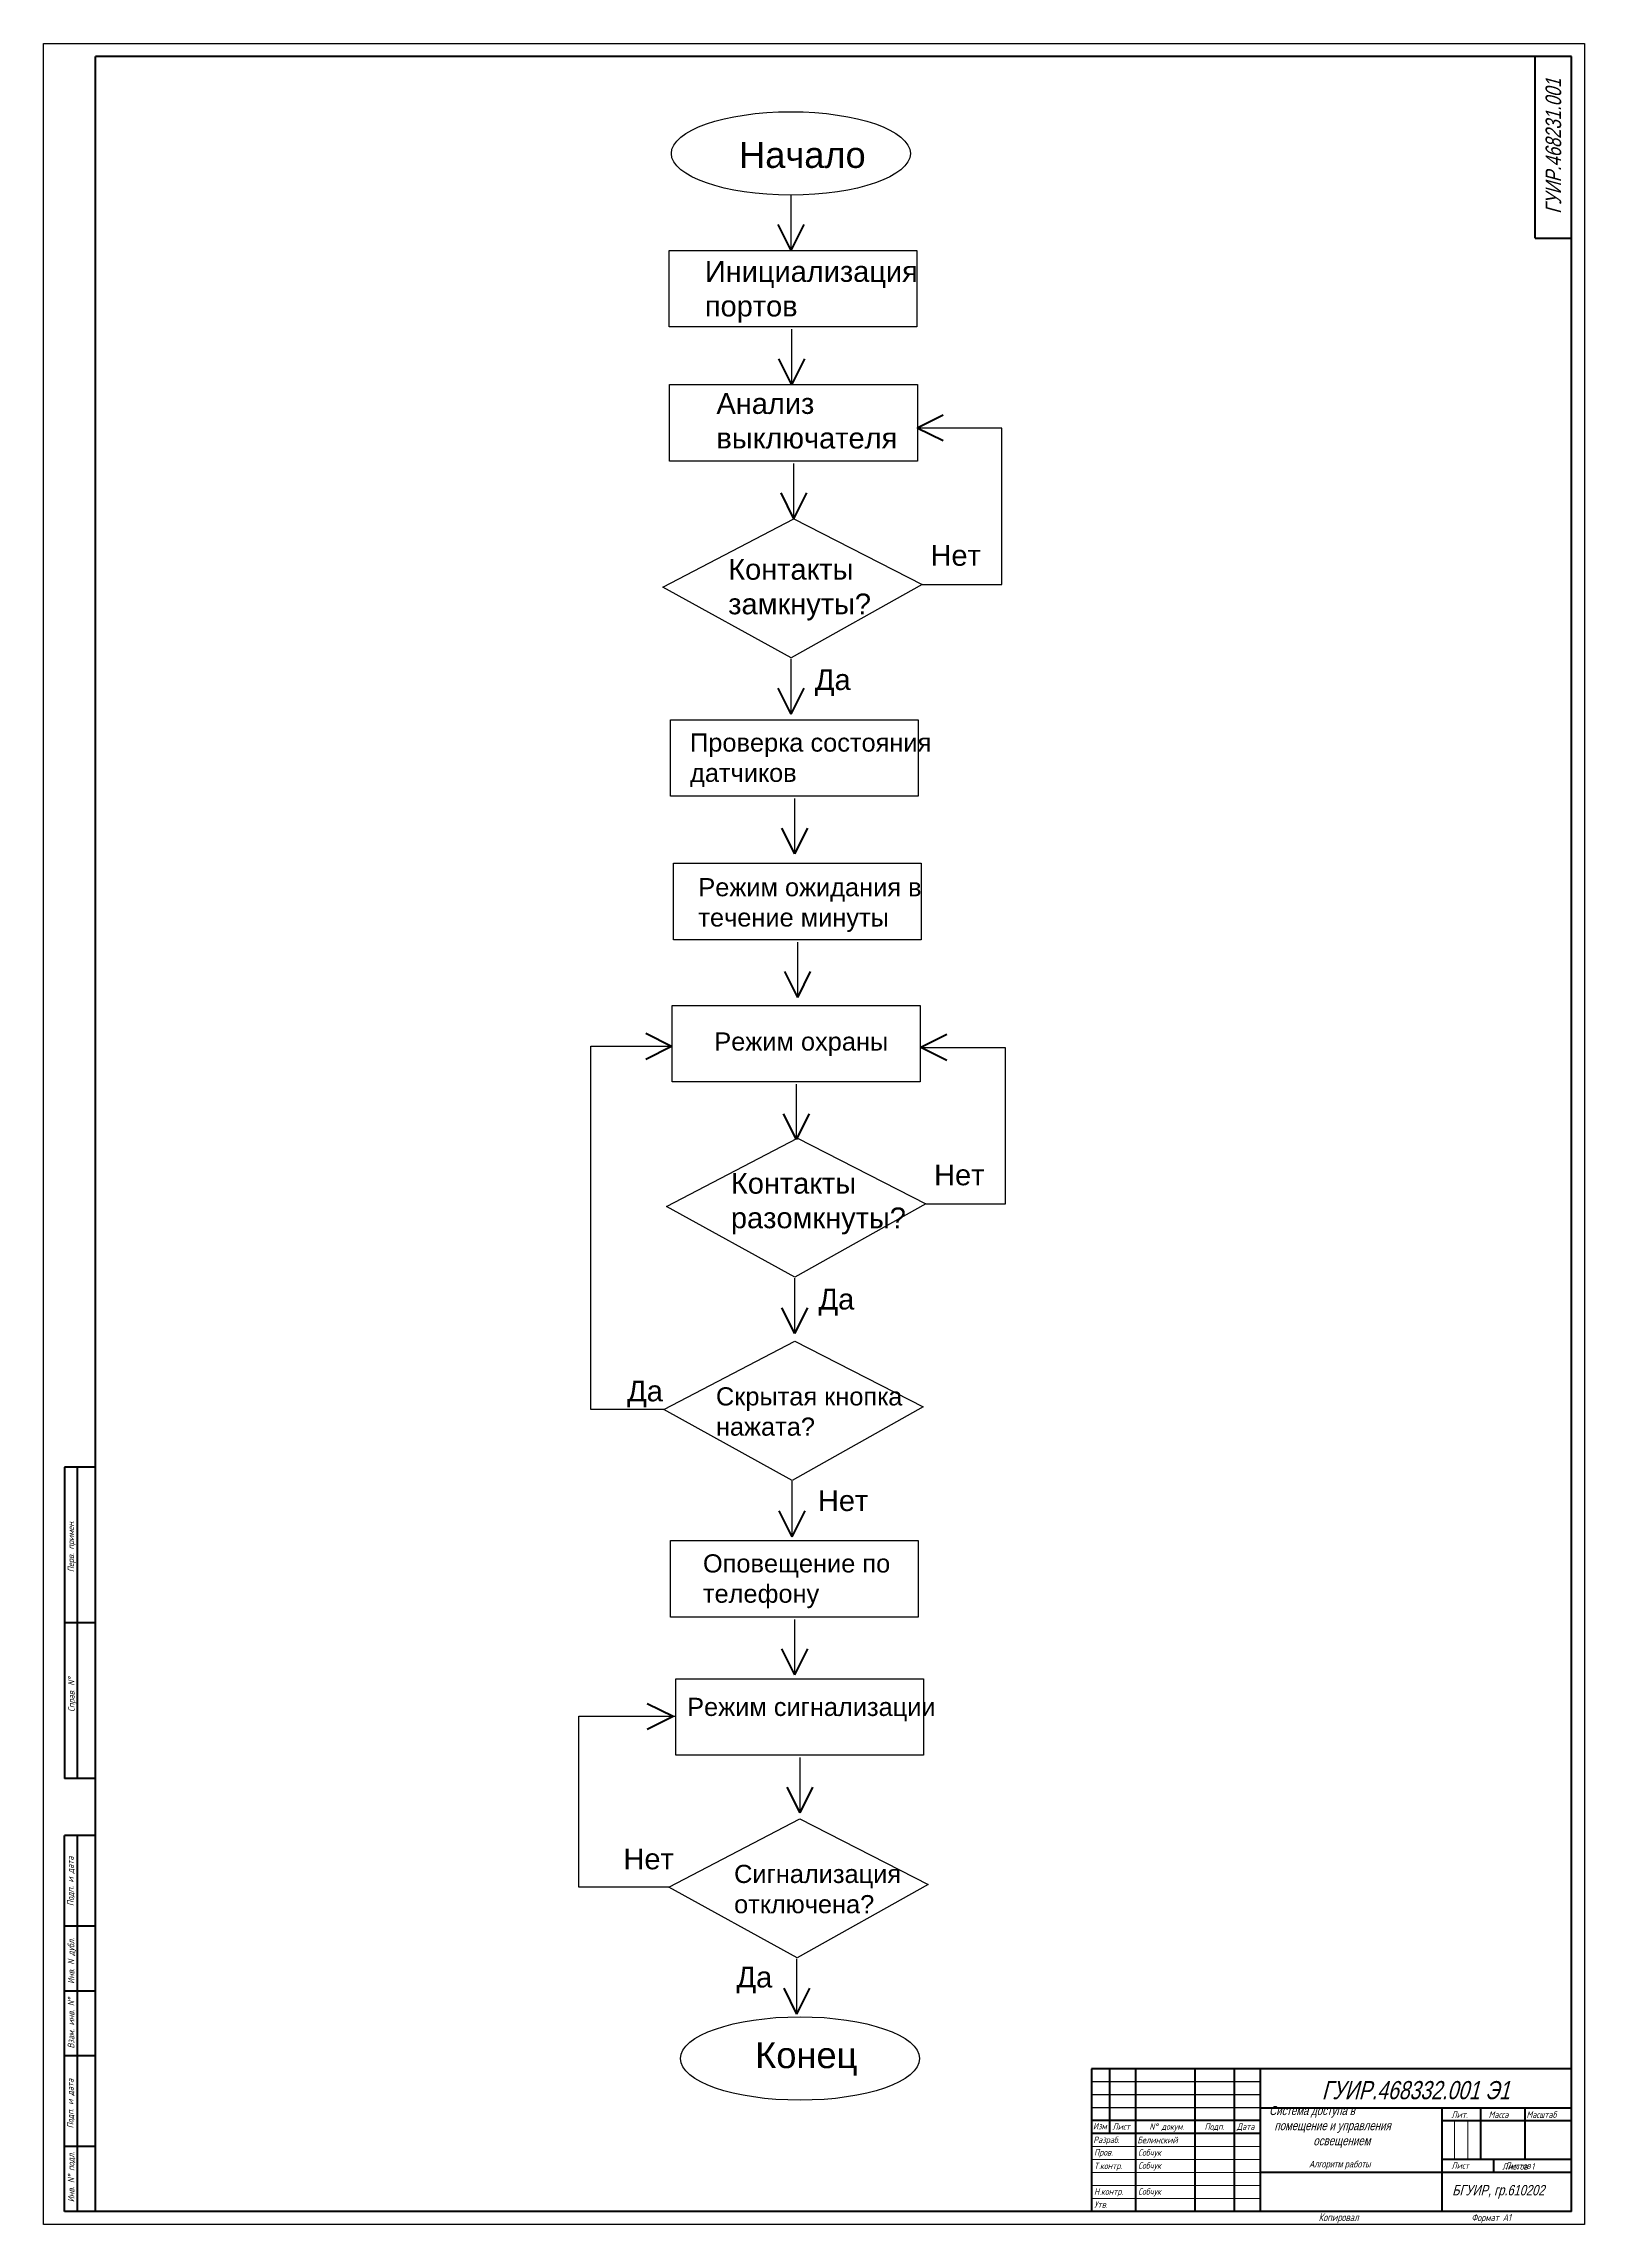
# Model space of a CAD drawing. Header units: millimetres. Extents: x 4478846 to 4492776, y 3796523 to 3799112.
# Drawn here: x 4478846 to 4479440, y 3797667 to 3798508 of the extents above; entities that cross this region are included whole.
import ezdxf

# ---------------------------------------------------------------- set-up
doc = ezdxf.new("R2010")
doc.units = ezdxf.units.MM
doc.layers.get('0').update_dxf_attribs({"lineweight": 25})
doc.layers.add('KONTUR', color=7, linetype='Continuous')
doc.layers.add('Текст', color=4, linetype='Continuous')
doc.layers.add('Основная', color=7, linetype='Continuous', lineweight=40)
doc.layers.add('тонкая', color=7, linetype='Continuous', lineweight=13)
doc.styles.add('ESKD', font='standarteskd.shx', dxfattribs={"width": 0.8, "oblique": 15})
doc.styles.get("Standard").update_dxf_attribs({"font": 'arial.ttf'})
doc.styles.add('стиль1', font='romans.shx', dxfattribs={"width": 0.75, "oblique": 15, "height": 3.5})

msp = doc.modelspace()

# ---------------------------------------------------------------- texts
at = {"insert": (4479428.29097, 3798468.17746), "char_height": 6, "width": 120, "attachment_point": 5, "rotation": 90, "style": 'ESKD'}
msp.add_mtext('ГУИР.468231.001', dxfattribs=at)
at = {"color": 0, "attachment_point": 1}
for s, width, insert, char_height in [('Начало', 0.4662887, (4479114.31245, 3798469.82286), 10), ('Инициализация      портов', 0.4662887, (4479101.12501, 3798423.88018), 8), ('Анализ выключателя', 0.4662887, (4479105.59528, 3798372.96094), 8), ('Нет', 0.4662887, (4479188.11027, 3798314.38782), 8), ('Контакты замкнуты?', 0.4662887, (4479110.13248, 3798309.02048), 8), ('Да', 0.4662887, (4479143.55305, 3798266.47825), 8), ('\\pxt9;Проверка состояния датчиков', 97.7986115, (4479095.42632, 3798241.71544), 7), ('\\pxt9;Режим ожидания в течение минуты', 97.7986115, (4479098.62121, 3798185.93583), 7), ('\\pxt9;Режим охраны', 97.7986115, (4479104.77093, 3798126.42352), 7), ('Нет', 0.4662887, (4479189.50496, 3798075.47684), 8), ('Контакты разомкнуты?', 0.4662887, (4479111.16997, 3798072.25103), 8), ('Да', 0.4662887, (4479144.94775, 3798027.56727), 8), ('Да', 0.4662887, (4479071.14135, 3797992.15934), 8), ('Скрытая кнопка нажата?', 77.752258, (4479105.40565, 3797989.5717), 7), ('Нет', 8, (4479144.72181, 3797949.85975), 8), ('\\pxt9;Оповещение по телефону', 97.7986115, (4479100.38752, 3797925.16004), 7), ('\\pxt9;Режим сигнализации', 97.7986115, (4479094.30051, 3797869.82408), 7), ('Нет', 8, (4479069.73286, 3797811.69015), 8), ('Сигнализация отключена?', 77.752258, (4479112.39466, 3797805.41712), 7), ('Да', 8, (4479113.30536, 3797766.11614), 8), ('Конец', 10, (4479120.52726, 3797737.01581), 10)]:
    msp.add_mtext_dynamic_manual_height_columns(s, width=width, gutter_width=50, heights=[0], dxfattribs=dict(at, insert=insert, char_height=char_height))
at = {"style": 'ESKD'}
for s, insert, char_height, width, attachment_point in [('ГУИР.468332.001 Э1', (4479375.20224, 3797718.48131), 7, 120, 5), ('\\pxt1;  {\\H0.7x;Система доступа в \\P^Iпомещение и управления\\P^I^Iосвещением}', (4479315.70643, 3797712.42183), 5, 105.9279495, 1), ('\\pxt1;Алгоритм работы', (4479334.12974, 3797691.23162), 2.5, 112.7300445, 1), ('БГУИР, гр.610202 ', (4479389.25134, 3797681.94312), 4, 105.9279495, 1)]:
    msp.add_mtext(s, dxfattribs=dict(at, insert=insert, char_height=char_height, width=width, attachment_point=attachment_point))
at = {"layer": 'Текст', "style": 'стиль1', "oblique": 15, "width": 0.75}
for s, p in [('Перв. примен.', (4478857.95515, 3797918.26881)), ('Справ. N%%d', (4478858.11022, 3797864.38373)), ('Подп. и дата', (4478857.776, 3797789.52669)), ('Инв. N дубл.', (4478858.02063, 3797759.5018)), ('Взам. инв. N%%d', (4478858.02063, 3797734.57453)), ('Подп. и дата', (4478857.72578, 3797703.78996)), ('Инв. N%%d подл.', (4478858.02063, 3797675.32374))]:
    msp.add_text(s, height=2.5, rotation=90, dxfattribs=at).set_placement(p)
for s, height, p in [('Изм', 2.5, (4479250.74736, 3797703.36843)), ('Лист', 2.5, (4479258.22313, 3797703.21812)), ('N%%d докум. ', 2.5, (4479272.50679, 3797703.21812)), ('Подп.', 2.5, (4479293.7593, 3797703.21812)), ('Дата', 2.5, (4479306.21041, 3797703.21812)), ('Лит.', 2.5, (4479388.92021, 3797707.8215)), ('Масса', 2.5, (4479403.2947, 3797707.8215)), ('Масштаб', 2.5, (4479417.88692, 3797707.8215)), ('Разраб.', 2.5, (4479250.86353, 3797698.11749)), ('Пров.', 2.5, (4479251.16443, 3797693.28538)), ('Белинский', 2.5, (4479267.86353, 3797698.03971)), ('Собчук', 2.5, (4479268.16443, 3797693.2076)), ('Т.контр.', 2.5, (4479251.16443, 3797688.09047)), ('Собчук', 2.5, (4479268.16443, 3797688.2076)), ('Лист', 2.5, (4479388.92021, 3797688.20762)), ('Листов 1', 2.5, (4479408.50298, 3797687.8215)), ('Листов', 2.5, (4479409.64462, 3797688.20762)), ('Н.контр.', 2.5, (4479251.16443, 3797678.16825)), ('Собчук', 2.5, (4479268.16443, 3797678.2076)), ('Утв.', 2.5, (4479251.16443, 3797673.14863)), ('Копировал', 3, (4479337.73777, 3797668.00631)), ('Формат А1', 2.75, (4479396.66634, 3797668.00631))]:
    msp.add_text(s, height=height, dxfattribs=at).set_placement(p)

# ---------------------------------------------------------------- linework, layer by layer
at = {"color": 0}
for p, q in [((4479134.27409, 3798449.32245), (4479134.27409, 3798427.99293)), ((4479134.48354, 3798397.57919), (4479134.48354, 3798376.24966)), ((4479215.60311, 3798359.435), (4479183.10979, 3798359.435)), ((4479215.60311, 3798299.21269), (4479215.60311, 3798359.435)), ((4479135.35716, 3798345.83165), (4479135.35716, 3798324.50213)), ((4479184.94866, 3798299.21269), (4479215.60311, 3798299.21269)), ((4479134.24206, 3798270.53022), (4479134.24206, 3798249.20069)), ((4479135.65801, 3798216.59801), (4479135.65801, 3798195.26849)), ((4479136.78097, 3798161.23247), (4479136.78097, 3798139.90295)), ((4479057.11069, 3797980.98185), (4479057.11069, 3798121.18728)), ((4479057.11069, 3798121.18728), (4479088.57237, 3798121.18728)), ((4479216.99781, 3798120.52402), (4479184.50449, 3798120.52402)), ((4479216.99781, 3798060.30171), (4479216.99781, 3798120.52402)), ((4479136.37549, 3798106.43625), (4479136.37549, 3798085.10672)), ((4479186.34335, 3798060.30171), (4479216.99781, 3798060.30171)), ((4479135.63675, 3798031.61924), (4479135.63675, 3798010.28971)), ((4479085.32468, 3797980.98185), (4479057.11069, 3797980.98185)), ((4479134.61294, 3797953.31378), (4479134.61294, 3797931.98426)), ((4479135.67065, 3797900.04261), (4479135.67065, 3797878.71308)), ((4479052.49001, 3797796.82727), (4479052.49001, 3797862.73302)), ((4479052.49001, 3797862.73302), (4479089.87877, 3797862.73302)), ((4479137.68189, 3797846.77721), (4479137.68189, 3797825.44769)), ((4479087.2231, 3797796.82727), (4479052.49001, 3797796.82727)), ((4479136.51135, 3797769.1592), (4479136.51135, 3797747.82967))]:
    msp.add_line(p, q, dxfattribs=at)
for p, q in [((4479315.20224, 3797721.75631), (4479250.20224, 3797721.75631)), ((4479315.20224, 3797716.75631), (4479250.20224, 3797716.75631)), ((4479315.20224, 3797711.75631), (4479250.20224, 3797711.75631)), ((4479385.20224, 3797671.75631), (4479385.20224, 3797671.75631))]:
    msp.add_line(p, q)
at = {"lineweight": 50}
for p, q in [((4479315.20224, 3797706.75631), (4479250.20224, 3797706.75631)), ((4479315.20224, 3797701.75631), (4479250.20224, 3797701.75631))]:
    msp.add_line(p, q, dxfattribs=at)
at = {"color": 0}
for points in [[(4479087.34459, 3798427.99293), (4479182.90034, 3798427.99293), (4479182.90034, 3798398.51246), (4479087.34459, 3798398.51246)], [(4479087.55404, 3798376.24966), (4479183.10979, 3798376.24966), (4479183.10979, 3798346.76919), (4479087.55404, 3798346.76919)], [(4479084.9538, 3798298.19829), (4479135.45843, 3798324.51635), (4479184.94866, 3798299.21269), (4479134.44403, 3798270.90105)], [(4479087.85488, 3798247.01602), (4479183.41064, 3798247.01602), (4479183.41064, 3798217.53555), (4479087.85488, 3798217.53555)], [(4479088.97785, 3798191.65048), (4479184.5336, 3798191.65048), (4479184.5336, 3798162.17001), (4479088.97785, 3798162.17001)], [(4479088.57237, 3798136.85426), (4479184.12812, 3798136.85426), (4479184.12812, 3798107.37379), (4479088.57237, 3798107.37379)], [(4479086.3485, 3798059.28731), (4479136.85313, 3798085.60537), (4479186.34335, 3798060.30171), (4479135.83872, 3798031.99007)], [(4479085.32468, 3797980.98185), (4479135.82931, 3798007.29992), (4479185.31954, 3797981.99626), (4479134.81491, 3797953.68461)], [(4479087.86753, 3797930.46062), (4479183.42328, 3797930.46062), (4479183.42328, 3797900.98015), (4479087.86753, 3797900.98015)], [(4479089.87877, 3797877.19522), (4479185.43452, 3797877.19522), (4479185.43452, 3797847.71475), (4479089.87877, 3797847.71475)], [(4479087.2231, 3797796.82727), (4479137.72773, 3797823.14533), (4479187.21795, 3797797.84167), (4479136.71332, 3797769.53002)]]:
    msp.add_lwpolyline(points, close=True, dxfattribs=at)
for centre in [(4479134.27409, 3798465.40296), (4479137.81075, 3797730.72266)]:
    msp.add_ellipse(centre, major_axis=(46.07335, 0), ratio=0.349019632, dxfattribs=at)
at = {"layer": 'KONTUR'}
for p, q in [((4478846.20224, 3797666.75631), (4478846.20224, 3798507.75631)), ((4478846.20224, 3798507.75631), (4479440.20224, 3798507.75631)), ((4479440.20224, 3798507.75631), (4479440.20224, 3797666.75631)), ((4479440.20224, 3797666.75631), (4478846.20224, 3797666.75631))]:
    msp.add_line(p, q, dxfattribs=at)
at = {"layer": 'Основная'}
for p, q in [((4478866.20224, 3797711.75631), (4478866.20224, 3798502.75631)), ((4479435.20224, 3798502.75631), (4478866.20224, 3798502.75631)), ((4479421.20224, 3798432.75631), (4479421.20224, 3798502.75631)), ((4479435.20224, 3797671.75631), (4479435.20224, 3798502.75631)), ((4479129.2776, 3798437.97453), (4479134.2776, 3798427.97453)), ((4479139.2776, 3798437.97453), (4479134.2776, 3798427.97453)), ((4479421.20224, 3798432.75631), (4479435.20224, 3798432.75631)), ((4479129.48705, 3798386.23127), (4479134.48705, 3798376.23127)), ((4479139.48705, 3798386.23127), (4479134.48705, 3798376.23127)), ((4479193.00955, 3798364.51628), (4479183.00955, 3798359.51628)), ((4479193.00955, 3798354.51628), (4479183.00955, 3798359.51628)), ((4479130.36067, 3798334.48373), (4479135.36067, 3798324.48373)), ((4479140.36067, 3798334.48373), (4479135.36067, 3798324.48373)), ((4479129.24557, 3798259.1823), (4479134.24557, 3798249.1823)), ((4479139.24557, 3798259.1823), (4479134.24557, 3798249.1823)), ((4479130.66152, 3798205.25009), (4479135.66152, 3798195.25009)), ((4479140.66152, 3798205.25009), (4479135.66152, 3798195.25009)), ((4479131.78448, 3798149.88455), (4479136.78448, 3798139.88455)), ((4479141.78448, 3798149.88455), (4479136.78448, 3798139.88455)), ((4479078.32488, 3798126.12381), (4479088.32488, 3798121.12381)), ((4479194.40424, 3798125.6053), (4479184.40424, 3798120.6053)), ((4479078.32488, 3798116.12381), (4479088.32488, 3798121.12381)), ((4479194.40424, 3798115.6053), (4479184.40424, 3798120.6053)), ((4479131.379, 3798095.08833), (4479136.379, 3798085.08833)), ((4479141.379, 3798095.08833), (4479136.379, 3798085.08833)), ((4479130.64026, 3798020.27132), (4479135.64026, 3798010.27132)), ((4479140.64026, 3798020.27132), (4479135.64026, 3798010.27132)), ((4478854.20224, 3797958.75631), (4478854.20224, 3797838.75631)), ((4478866.20224, 3797958.75631), (4478854.20224, 3797958.75631)), ((4478859.20224, 3797838.75631), (4478859.20224, 3797958.75631)), ((4479129.61645, 3797941.96586), (4479134.61645, 3797931.96586)), ((4479139.61645, 3797941.96586), (4479134.61645, 3797931.96586)), ((4478866.20224, 3797898.75631), (4478854.20224, 3797898.75631)), ((4479130.67416, 3797888.69469), (4479135.67416, 3797878.69469)), ((4479140.67416, 3797888.69469), (4479135.67416, 3797878.69469)), ((4479078.90481, 3797867.6889), (4479088.90481, 3797862.6889)), ((4479078.90481, 3797857.6889), (4479088.90481, 3797862.6889)), ((4478866.20224, 3797838.75631), (4478854.20224, 3797838.75631)), ((4479132.6854, 3797835.42929), (4479137.6854, 3797825.42929)), ((4479142.6854, 3797835.42929), (4479137.6854, 3797825.42929)), ((4478854.20224, 3797671.75631), (4478854.20224, 3797816.75631)), ((4478866.20224, 3797816.75631), (4478854.20224, 3797816.75631)), ((4478859.20224, 3797671.75631), (4478859.20224, 3797816.75631)), ((4478866.20224, 3797781.75631), (4478854.20224, 3797781.75631)), ((4478866.20224, 3797756.75631), (4478854.20224, 3797756.75631)), ((4479131.51486, 3797757.81128), (4479136.51486, 3797747.81128)), ((4479141.51486, 3797757.81128), (4479136.51486, 3797747.81128)), ((4478866.20224, 3797731.75631), (4478854.20224, 3797731.75631)), ((4479250.20224, 3797726.75631), (4479250.20224, 3797671.75631)), ((4479435.20224, 3797726.75631), (4479250.20224, 3797726.75631)), ((4479257.20224, 3797701.75631), (4479257.20224, 3797726.75631)), ((4479267.20224, 3797726.75631), (4479267.20224, 3797671.75631)), ((4479290.20224, 3797671.75631), (4479290.20224, 3797726.75631)), ((4479305.20224, 3797726.75631), (4479305.20224, 3797671.75631)), ((4479315.20224, 3797726.75631), (4479315.20224, 3797671.75631)), ((4478866.20224, 3797671.75631), (4478866.20224, 3797711.75631)), ((4479315.20224, 3797711.75631), (4479435.20224, 3797711.75631)), ((4479385.20224, 3797711.75631), (4479385.20224, 3797671.75631)), ((4479385.20224, 3797706.75631), (4479435.20224, 3797706.75631)), ((4479400.20224, 3797711.75631), (4479400.20224, 3797691.75631)), ((4479417.20224, 3797711.75631), (4479417.20224, 3797691.75631)), ((4478866.20224, 3797696.75631), (4478854.20224, 3797696.75631)), ((4479435.20224, 3797691.75631), (4479385.20224, 3797691.75631)), ((4479405.20224, 3797691.75631), (4479405.20224, 3797686.75631)), ((4479435.20224, 3797686.75631), (4479315.20224, 3797686.75631)), ((4479435.20224, 3797671.75631), (4478854.20224, 3797671.75631))]:
    msp.add_line(p, q, dxfattribs=at)
at = {"layer": 'тонкая'}
for p, q in [((4479390.18988, 3797706.54762), (4479390.18988, 3797691.75631)), ((4479395.26782, 3797706.54762), (4479395.26782, 3797691.75631)), ((4479250.20224, 3797696.75631), (4479315.20224, 3797696.75631)), ((4479315.20224, 3797691.75631), (4479250.20224, 3797691.75631)), ((4479315.20224, 3797686.75631), (4479250.20224, 3797686.75631))]:
    msp.add_line(p, q, dxfattribs=at)
for points in [[(4479250.20224, 3797681.75631), (4479315.20224, 3797681.75631)], [(4479250.20224, 3797676.75631), (4479315.20224, 3797676.75631)]]:
    msp.add_lwpolyline(points, dxfattribs=at)

msp.set_redraw_order([(e.dxf.handle, doc.entitydb.next_handle()) for e in msp.query("TEXT MTEXT ATTDEF DIMENSION ARC_DIMENSION")])  # texts and dimensions are drawn at this point

doc.saveas('drawing.dxf')
